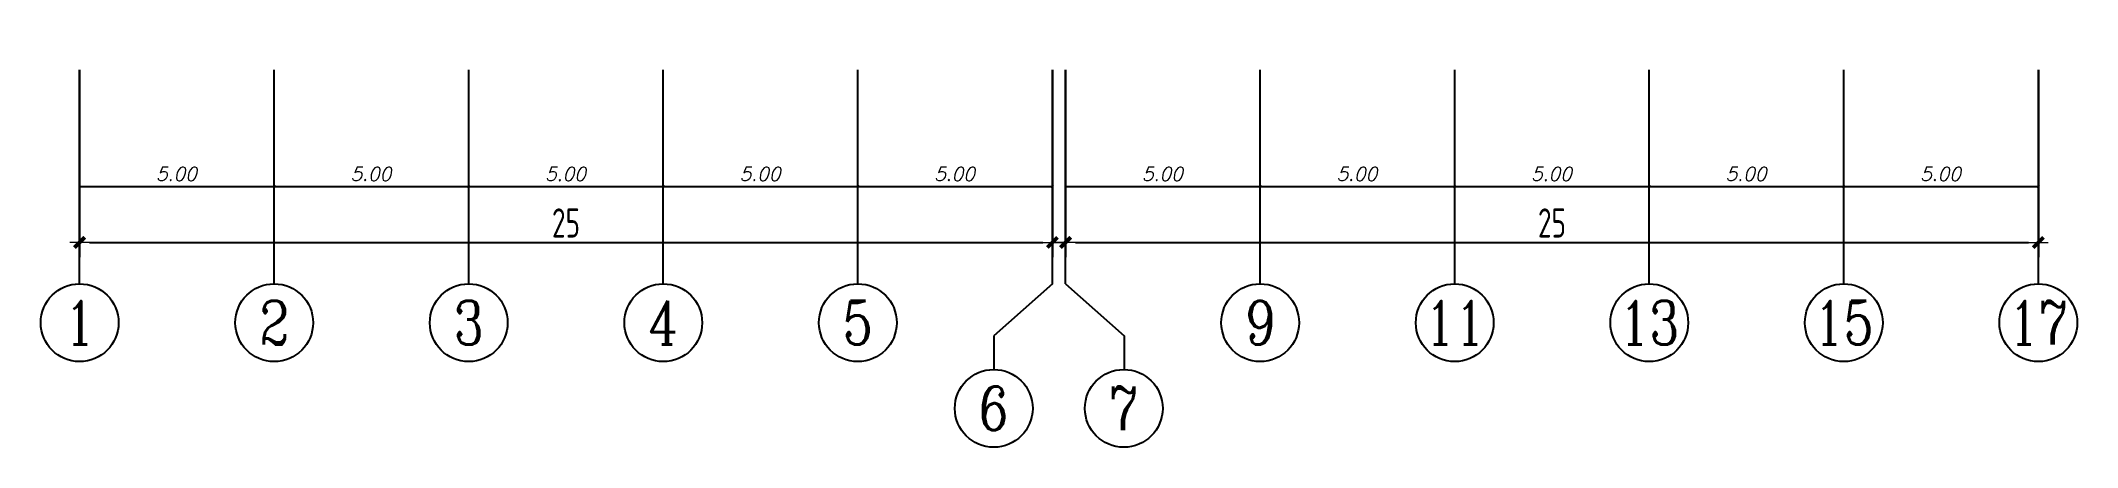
# Model space of a CAD drawing. Header units: metres. Extents: x 202848 to 204724, y 1924431 to 1925550.
# Drawn here: x 203899.1 to 203951.4, y 1924851.9 to 1924862.4 of the extents above; entities that cross this region are included whole.
import ezdxf
from ezdxf.enums import TextEntityAlignment as Align

# ---------------------------------------------------------------- set-up
doc = ezdxf.new("R2010")
doc.units = ezdxf.units.M
doc.header["$MEASUREMENT"] = 0
doc.layers.add('Axis Name', color=8, linetype='Continuous')
doc.layers.add('Dimations', color=3, linetype='Continuous', lineweight=5)
doc.styles.add('ROMANS', font='romans.shx', dxfattribs={"oblique": 15})
doc.styles.add('YQ_AXIS', font='COMPLEX.SHX', dxfattribs={"width": 0.8, "bigfont": 'GBCBIG.SHX'})
doc.styles.add('YQ_DIM', font='SUPEROS.SHX', dxfattribs={"width": 0.8, "bigfont": 'HZDX.SHX'})
doc.dimstyles.new('Copy(2) of DIM-50$', dxfattribs={"dimscale": 0, "dimtxt": 0.35, "dimasz": 0.03, "dimexe": 0, "dimexo": 0, "dimgap": 0.15, "dimtad": 1, "dimzin": 0, "dimdsep": 46, "dimtxsty": 'ROMANS', "dimblk1": 'OBLIQUE', "dimblk2": 'DTICK', "dimsah": 1, "dimcen": 0.1, "dimse1": 1, "dimse2": 1, "dimclrd": 2, "dimclre": 51, "dimclrt": 3, "dimaunit": 1, "dimadec": 0, "dimazin": 0, "dimtfac": 1e-05, "dimtmove": 2, "dimatfit": 0, "dimldrblk": 'DTICK', "dimfxl": 0, "dimtolj": 1, "dimtzin": 0, "dimlwe": -1, "dimarcsym": 0})
doc.dimstyles.new('yqm0_250', dxfattribs={"dimscale": 0.25, "dimtxt": 3, "dimasz": 1, "dimexe": 1.5, "dimexo": 3, "dimgap": 0.5, "dimtad": 1, "dimdec": 3, "dimdsep": 46, "dimtxsty": 'YQ_DIM', "dimblk": 'YQTICK', "dimcen": 0, "dimclrd": 256, "dimclre": 256, "dimclrt": 7, "dimadec": 1, "dimazin": 2, "dimtfac": 1, "dimtdec": 4, "dimtix": 1, "dimtmove": 2, "dimatfit": 2, "dimfxl": 1, "dimtolj": 1, "dimtzin": 0, "dimarcsym": 0})

msp = doc.modelspace()

# ---------------------------------------------------------------- texts
at = {"layer": 'Axis Name', "color": 7, "style": 'YQ_AXIS', "width": 0.8}
for s, p in [('1', (203900.0658, 1924855.1115)), ('2', (203905.0658, 1924855.1115)), ('3', (203910.0658, 1924855.1115)), ('4', (203915.0658, 1924855.1115)), ('5', (203920.0658, 1924855.1115)), ('9', (203930.4058, 1924855.1115)), ('11', (203935.4058, 1924855.1115)), ('13', (203940.4058, 1924855.1115)), ('15', (203945.4058, 1924855.1115)), ('17', (203950.4058, 1924855.1115)), ('6', (203923.5594, 1924852.909)), ('7', (203926.9015, 1924852.9091))]:
    msp.add_text(s, height=1.125, dxfattribs=at).set_placement(p, align=Align.MIDDLE)

# ---------------------------------------------------------------- blocks, each defined once
blk = doc.blocks.new('_OBLIQUE')
at = {"color": 0, "linetype": 'ByBlock'}
blk.add_line((-0.5, -0.5), (0.5, 0.5), dxfattribs=at)
blk = doc.blocks.new('DTICK')
at = {"color": 3}
blk.add_line((-1, -1), (1, 1), dxfattribs=at)
for p, q in [((-1, 0), (1, 0)), ((0, 1), (0, -1))]:
    blk.add_line(p, q)
blk = doc.blocks.new('*D309')
at = {"layer": 'Defpoints', "color": 0, "lineweight": -2, "transparency": 16777216}
for p in [(203900.066, 1924862.362), (203905.066, 1924862.362), (203905.066, 1924858.612)]:
    blk.add_point(p, dxfattribs=at)
at = {"layer": 'Dimations', "color": 2, "lineweight": -2, "transparency": 16777216}
blk.add_line((203900.066, 1924858.612), (203905.036, 1924858.612), dxfattribs=at)
at = {"layer": 'Dimations', "color": 2, "lineweight": -2, "transparency": 16777216, "xscale": 0.03, "yscale": 0.03, "zscale": 0.03, "rotation": 180}
blk.add_blockref('_OBLIQUE', (203900.066, 1924858.612), dxfattribs=at)
at = {"layer": 'Dimations', "color": 2, "lineweight": -2, "transparency": 16777216, "xscale": 0.03, "yscale": 0.03, "zscale": 0.03}
blk.add_blockref('DTICK', (203905.066, 1924858.612), dxfattribs=at)
at = {"layer": 'Dimations', "color": 3, "transparency": 16777216, "insert": (203902.551, 1924858.937), "char_height": 0.35, "attachment_point": 5, "style": 'ROMANS'}
blk.add_mtext('\\A1;5.00', dxfattribs=at)
blk = doc.blocks.new('*D314')
at = {"layer": 'Defpoints', "color": 0, "lineweight": -2, "transparency": 16777216}
for p in [(203905.066, 1924862.362), (203910.066, 1924862.362), (203910.066, 1924858.612)]:
    blk.add_point(p, dxfattribs=at)
at = {"layer": 'Dimations', "color": 2, "lineweight": -2, "transparency": 16777216}
blk.add_line((203905.066, 1924858.612), (203910.036, 1924858.612), dxfattribs=at)
at = {"layer": 'Dimations', "color": 2, "lineweight": -2, "transparency": 16777216, "xscale": 0.03, "yscale": 0.03, "zscale": 0.03, "rotation": 180}
blk.add_blockref('_OBLIQUE', (203905.066, 1924858.612), dxfattribs=at)
at = {"layer": 'Dimations', "color": 2, "lineweight": -2, "transparency": 16777216, "xscale": 0.03, "yscale": 0.03, "zscale": 0.03}
blk.add_blockref('DTICK', (203910.066, 1924858.612), dxfattribs=at)
at = {"layer": 'Dimations', "color": 3, "transparency": 16777216, "insert": (203907.551, 1924858.937), "char_height": 0.35, "attachment_point": 5, "style": 'ROMANS'}
blk.add_mtext('\\A1;5.00', dxfattribs=at)
blk = doc.blocks.new('*D315')
at = {"layer": 'Defpoints', "color": 0, "lineweight": -2, "transparency": 16777216}
for p in [(203910.066, 1924862.362), (203915.066, 1924862.362), (203915.066, 1924858.612)]:
    blk.add_point(p, dxfattribs=at)
at = {"layer": 'Dimations', "color": 2, "lineweight": -2, "transparency": 16777216}
blk.add_line((203910.066, 1924858.612), (203915.036, 1924858.612), dxfattribs=at)
at = {"layer": 'Dimations', "color": 2, "lineweight": -2, "transparency": 16777216, "xscale": 0.03, "yscale": 0.03, "zscale": 0.03, "rotation": 180}
blk.add_blockref('_OBLIQUE', (203910.066, 1924858.612), dxfattribs=at)
at = {"layer": 'Dimations', "color": 2, "lineweight": -2, "transparency": 16777216, "xscale": 0.03, "yscale": 0.03, "zscale": 0.03}
blk.add_blockref('DTICK', (203915.066, 1924858.612), dxfattribs=at)
at = {"layer": 'Dimations', "color": 3, "transparency": 16777216, "insert": (203912.551, 1924858.937), "char_height": 0.35, "attachment_point": 5, "style": 'ROMANS'}
blk.add_mtext('\\A1;5.00', dxfattribs=at)
blk = doc.blocks.new('*D316')
at = {"layer": 'Defpoints', "color": 0, "lineweight": -2, "transparency": 16777216}
for p in [(203915.066, 1924862.362), (203920.066, 1924862.362), (203920.066, 1924858.612)]:
    blk.add_point(p, dxfattribs=at)
at = {"layer": 'Dimations', "color": 2, "lineweight": -2, "transparency": 16777216}
blk.add_line((203915.066, 1924858.612), (203920.036, 1924858.612), dxfattribs=at)
at = {"layer": 'Dimations', "color": 2, "lineweight": -2, "transparency": 16777216, "xscale": 0.03, "yscale": 0.03, "zscale": 0.03, "rotation": 180}
blk.add_blockref('_OBLIQUE', (203915.066, 1924858.612), dxfattribs=at)
at = {"layer": 'Dimations', "color": 2, "lineweight": -2, "transparency": 16777216, "xscale": 0.03, "yscale": 0.03, "zscale": 0.03}
blk.add_blockref('DTICK', (203920.066, 1924858.612), dxfattribs=at)
at = {"layer": 'Dimations', "color": 3, "transparency": 16777216, "insert": (203917.551, 1924858.937), "char_height": 0.35, "attachment_point": 5, "style": 'ROMANS'}
blk.add_mtext('\\A1;5.00', dxfattribs=at)
blk = doc.blocks.new('*D317')
at = {"layer": 'Defpoints', "color": 0, "lineweight": -2, "transparency": 16777216}
for p in [(203920.066, 1924862.362), (203925.066, 1924862.362), (203925.066, 1924858.612)]:
    blk.add_point(p, dxfattribs=at)
at = {"layer": 'Dimations', "color": 2, "lineweight": -2, "transparency": 16777216}
blk.add_line((203920.066, 1924858.612), (203925.036, 1924858.612), dxfattribs=at)
at = {"layer": 'Dimations', "color": 2, "lineweight": -2, "transparency": 16777216, "xscale": 0.03, "yscale": 0.03, "zscale": 0.03, "rotation": 180}
blk.add_blockref('_OBLIQUE', (203920.066, 1924858.612), dxfattribs=at)
at = {"layer": 'Dimations', "color": 2, "lineweight": -2, "transparency": 16777216, "xscale": 0.03, "yscale": 0.03, "zscale": 0.03}
blk.add_blockref('DTICK', (203925.066, 1924858.612), dxfattribs=at)
at = {"layer": 'Dimations', "color": 3, "transparency": 16777216, "insert": (203922.551, 1924858.937), "char_height": 0.35, "attachment_point": 5, "style": 'ROMANS'}
blk.add_mtext('\\A1;5.00', dxfattribs=at)
blk = doc.blocks.new('*D318')
at = {"layer": 'Defpoints', "color": 0, "lineweight": -2, "transparency": 16777216}
for p in [(203925.406, 1924862.362), (203930.406, 1924862.362), (203930.406, 1924858.612)]:
    blk.add_point(p, dxfattribs=at)
at = {"layer": 'Dimations', "color": 2, "lineweight": -2, "transparency": 16777216}
blk.add_line((203925.406, 1924858.612), (203930.376, 1924858.612), dxfattribs=at)
at = {"layer": 'Dimations', "color": 2, "lineweight": -2, "transparency": 16777216, "xscale": 0.03, "yscale": 0.03, "zscale": 0.03, "rotation": 180}
blk.add_blockref('_OBLIQUE', (203925.406, 1924858.612), dxfattribs=at)
at = {"layer": 'Dimations', "color": 2, "lineweight": -2, "transparency": 16777216, "xscale": 0.03, "yscale": 0.03, "zscale": 0.03}
blk.add_blockref('DTICK', (203930.406, 1924858.612), dxfattribs=at)
at = {"layer": 'Dimations', "color": 3, "transparency": 16777216, "insert": (203927.891, 1924858.937), "char_height": 0.35, "attachment_point": 5, "style": 'ROMANS'}
blk.add_mtext('\\A1;5.00', dxfattribs=at)
blk = doc.blocks.new('*D324')
at = {"layer": 'Defpoints', "color": 0, "lineweight": -2, "transparency": 16777216}
for p in [(203930.406, 1924862.362), (203935.406, 1924862.362), (203935.406, 1924858.612)]:
    blk.add_point(p, dxfattribs=at)
at = {"layer": 'Dimations', "color": 2, "lineweight": -2, "transparency": 16777216}
blk.add_line((203930.406, 1924858.612), (203935.376, 1924858.612), dxfattribs=at)
at = {"layer": 'Dimations', "color": 2, "lineweight": -2, "transparency": 16777216, "xscale": 0.03, "yscale": 0.03, "zscale": 0.03, "rotation": 180}
blk.add_blockref('_OBLIQUE', (203930.406, 1924858.612), dxfattribs=at)
at = {"layer": 'Dimations', "color": 2, "lineweight": -2, "transparency": 16777216, "xscale": 0.03, "yscale": 0.03, "zscale": 0.03}
blk.add_blockref('DTICK', (203935.406, 1924858.612), dxfattribs=at)
at = {"layer": 'Dimations', "color": 3, "transparency": 16777216, "insert": (203932.891, 1924858.937), "char_height": 0.35, "attachment_point": 5, "style": 'ROMANS'}
blk.add_mtext('\\A1;5.00', dxfattribs=at)
blk = doc.blocks.new('*D325')
at = {"layer": 'Defpoints', "color": 0, "lineweight": -2, "transparency": 16777216}
for p in [(203935.406, 1924862.362), (203940.406, 1924862.362), (203940.406, 1924858.612)]:
    blk.add_point(p, dxfattribs=at)
at = {"layer": 'Dimations', "color": 2, "lineweight": -2, "transparency": 16777216}
blk.add_line((203935.406, 1924858.612), (203940.376, 1924858.612), dxfattribs=at)
at = {"layer": 'Dimations', "color": 2, "lineweight": -2, "transparency": 16777216, "xscale": 0.03, "yscale": 0.03, "zscale": 0.03, "rotation": 180}
blk.add_blockref('_OBLIQUE', (203935.406, 1924858.612), dxfattribs=at)
at = {"layer": 'Dimations', "color": 2, "lineweight": -2, "transparency": 16777216, "xscale": 0.03, "yscale": 0.03, "zscale": 0.03}
blk.add_blockref('DTICK', (203940.406, 1924858.612), dxfattribs=at)
at = {"layer": 'Dimations', "color": 3, "transparency": 16777216, "insert": (203937.891, 1924858.937), "char_height": 0.35, "attachment_point": 5, "style": 'ROMANS'}
blk.add_mtext('\\A1;5.00', dxfattribs=at)
blk = doc.blocks.new('*D326')
at = {"layer": 'Defpoints', "color": 0, "lineweight": -2, "transparency": 16777216}
for p in [(203940.406, 1924862.362), (203945.406, 1924862.362), (203945.406, 1924858.612)]:
    blk.add_point(p, dxfattribs=at)
at = {"layer": 'Dimations', "color": 2, "lineweight": -2, "transparency": 16777216}
blk.add_line((203940.406, 1924858.612), (203945.376, 1924858.612), dxfattribs=at)
at = {"layer": 'Dimations', "color": 2, "lineweight": -2, "transparency": 16777216, "xscale": 0.03, "yscale": 0.03, "zscale": 0.03, "rotation": 180}
blk.add_blockref('_OBLIQUE', (203940.406, 1924858.612), dxfattribs=at)
at = {"layer": 'Dimations', "color": 2, "lineweight": -2, "transparency": 16777216, "xscale": 0.03, "yscale": 0.03, "zscale": 0.03}
blk.add_blockref('DTICK', (203945.406, 1924858.612), dxfattribs=at)
at = {"layer": 'Dimations', "color": 3, "transparency": 16777216, "insert": (203942.891, 1924858.937), "char_height": 0.35, "attachment_point": 5, "style": 'ROMANS'}
blk.add_mtext('\\A1;5.00', dxfattribs=at)
blk = doc.blocks.new('*D327')
at = {"layer": 'Defpoints', "color": 0, "lineweight": -2, "transparency": 16777216}
for p in [(203945.406, 1924862.362), (203950.406, 1924862.362), (203950.406, 1924858.612)]:
    blk.add_point(p, dxfattribs=at)
at = {"layer": 'Dimations', "color": 2, "lineweight": -2, "transparency": 16777216}
blk.add_line((203945.406, 1924858.612), (203950.376, 1924858.612), dxfattribs=at)
at = {"layer": 'Dimations', "color": 2, "lineweight": -2, "transparency": 16777216, "xscale": 0.03, "yscale": 0.03, "zscale": 0.03, "rotation": 180}
blk.add_blockref('_OBLIQUE', (203945.406, 1924858.612), dxfattribs=at)
at = {"layer": 'Dimations', "color": 2, "lineweight": -2, "transparency": 16777216, "xscale": 0.03, "yscale": 0.03, "zscale": 0.03}
blk.add_blockref('DTICK', (203950.406, 1924858.612), dxfattribs=at)
at = {"layer": 'Dimations', "color": 3, "transparency": 16777216, "insert": (203947.891, 1924858.937), "char_height": 0.35, "attachment_point": 5, "style": 'ROMANS'}
blk.add_mtext('\\A1;5.00', dxfattribs=at)
blk = doc.blocks.new('YQTICK')
blk.add_line((-1, 0), (1, 0))
at = {"const_width": 0.4}
blk.add_lwpolyline([(0.53, 0.53), (-0.53, -0.53)], dxfattribs=at)
blk = doc.blocks.new('*D331')
at = {"layer": 'Defpoints', "color": 0, "transparency": 16777216}
for p in [(203900.066, 1924862.362), (203925.066, 1924862.362), (203925.066, 1924857.176)]:
    blk.add_point(p, dxfattribs=at)
at = {"layer": 'Dimations', "lineweight": -2, "transparency": 16777216}
for p, q in [((203900.066, 1924861.612), (203900.066, 1924856.801)), ((203925.066, 1924861.612), (203925.066, 1924856.801)), ((203900.316, 1924857.176), (203924.816, 1924857.176))]:
    blk.add_line(p, q, dxfattribs=at)
at = {"layer": 'Dimations', "lineweight": -2, "transparency": 16777216, "xscale": 0.25, "yscale": 0.25, "zscale": 0.25, "rotation": 180}
blk.add_blockref('YQTICK', (203900.066, 1924857.176), dxfattribs=at)
at = {"layer": 'Dimations', "lineweight": -2, "transparency": 16777216, "xscale": 0.25, "yscale": 0.25, "zscale": 0.25}
blk.add_blockref('YQTICK', (203925.066, 1924857.176), dxfattribs=at)
at = {"layer": 'Dimations', "color": 7, "transparency": 16777216, "insert": (203912.566, 1924857.676), "char_height": 0.75, "attachment_point": 5, "style": 'YQ_DIM'}
blk.add_mtext('\\A1;25', dxfattribs=at)
blk = doc.blocks.new('*D332')
at = {"layer": 'Defpoints', "color": 0, "transparency": 16777216}
for p in [(203925.406, 1924862.362), (203950.406, 1924862.362), (203950.406, 1924857.176)]:
    blk.add_point(p, dxfattribs=at)
at = {"layer": 'Dimations', "lineweight": -2, "transparency": 16777216}
for p, q in [((203925.406, 1924861.612), (203925.406, 1924856.801)), ((203950.406, 1924861.612), (203950.406, 1924856.801)), ((203925.656, 1924857.176), (203950.156, 1924857.176))]:
    blk.add_line(p, q, dxfattribs=at)
at = {"layer": 'Dimations', "lineweight": -2, "transparency": 16777216, "xscale": 0.25, "yscale": 0.25, "zscale": 0.25, "rotation": 180}
blk.add_blockref('YQTICK', (203925.406, 1924857.176), dxfattribs=at)
at = {"layer": 'Dimations', "lineweight": -2, "transparency": 16777216, "xscale": 0.25, "yscale": 0.25, "zscale": 0.25}
blk.add_blockref('YQTICK', (203950.406, 1924857.176), dxfattribs=at)
at = {"layer": 'Dimations', "color": 7, "transparency": 16777216, "insert": (203937.906, 1924857.676), "char_height": 0.75, "attachment_point": 5, "style": 'YQ_DIM'}
blk.add_mtext('\\A1;25', dxfattribs=at)

# ---------------------------------------------------------------- dimensions: what is measured, and where the dimension line sits
at = {"layer": 'Dimations'}
for p1, p2, picture, middle in [((203900.0658, 1924862.3615), (203925.0658, 1924862.3615), '*D331', (203912.5658, 1924857.6761)), ((203925.4058, 1924862.3615), (203950.4058, 1924862.3615), '*D332', (203937.9058, 1924857.6761))]:
    dim = msp.add_aligned_dim(p1=p1, p2=p2, distance=-5.1855, dimstyle='yqm0_250', dxfattribs=at)
    dim.commit()
    dim.dimension.update_dxf_attribs({"geometry": picture, "text_midpoint": middle})
for base, p1, p2, picture, middle in [((203905.0658, 1924858.6115), (203900.0658, 1924862.3615), (203905.0658, 1924862.3615), '*D309', (203902.5508, 1924858.9365)), ((203910.0658, 1924858.6115), (203905.0658, 1924862.3615), (203910.0658, 1924862.3615), '*D314', (203907.5508, 1924858.9365)), ((203915.0658, 1924858.6115), (203910.0658, 1924862.3615), (203915.0658, 1924862.3615), '*D315', (203912.5508, 1924858.9365)), ((203920.0658, 1924858.6115), (203915.0658, 1924862.3615), (203920.0658, 1924862.3615), '*D316', (203917.5508, 1924858.9365)), ((203925.0658, 1924858.6115), (203920.0658, 1924862.3615), (203925.0658, 1924862.3615), '*D317', (203922.5508, 1924858.9365)), ((203930.4058, 1924858.6115), (203925.4058, 1924862.3615), (203930.4058, 1924862.3615), '*D318', (203927.8908, 1924858.9365)), ((203935.4058, 1924858.6115), (203930.4058, 1924862.3615), (203935.4058, 1924862.3615), '*D324', (203932.8908, 1924858.9365)), ((203940.4058, 1924858.6115), (203935.4058, 1924862.3615), (203940.4058, 1924862.3615), '*D325', (203937.8908, 1924858.9365)), ((203945.4058, 1924858.6115), (203940.4058, 1924862.3615), (203945.4058, 1924862.3615), '*D326', (203942.8908, 1924858.9365)), ((203950.4058, 1924858.6115), (203945.4058, 1924862.3615), (203950.4058, 1924862.3615), '*D327', (203947.8908, 1924858.9365))]:
    dim = msp.add_linear_dim(base=base, p1=p1, p2=p2, dimstyle='Copy(2) of DIM-50$', override={"dimscale": 1}, dxfattribs=at)
    dim.commit()
    dim.dimension.update_dxf_attribs({"geometry": picture, "text_midpoint": middle})

# ---------------------------------------------------------------- linework, layer by layer
at = {"layer": 'Axis Name'}
for p, q in [((203900.0658, 1924856.1115), (203900.0658, 1924861.6115)), ((203905.0658, 1924856.1115), (203905.0658, 1924861.6115)), ((203910.0658, 1924856.1115), (203910.0658, 1924861.6115)), ((203915.0658, 1924856.1115), (203915.0658, 1924861.6115)), ((203920.0658, 1924856.1115), (203920.0658, 1924861.6115)), ((203925.0658, 1924856.1115), (203925.0658, 1924861.6115)), ((203925.4058, 1924856.1115), (203925.4058, 1924861.6115)), ((203930.4058, 1924856.1115), (203930.4058, 1924861.6115)), ((203935.4058, 1924856.1115), (203935.4058, 1924861.6115)), ((203940.4058, 1924856.1115), (203940.4058, 1924861.6115)), ((203945.4058, 1924856.1115), (203945.4058, 1924861.6115)), ((203950.4058, 1924856.1115), (203950.4058, 1924861.6115)), ((203925.0658, 1924856.1115), (203923.5594, 1924854.7783)), ((203925.4058, 1924856.1115), (203926.9121, 1924854.7783)), ((203923.5594, 1924854.7783), (203923.5594, 1924853.909)), ((203926.9121, 1924854.7783), (203926.9121, 1924853.909))]:
    msp.add_line(p, q, dxfattribs=at)
for centre in [(203900.0658, 1924855.1115), (203905.0658, 1924855.1115), (203910.0658, 1924855.1115), (203915.0658, 1924855.1115), (203920.0658, 1924855.1115), (203930.4058, 1924855.1115), (203935.4058, 1924855.1115), (203940.4058, 1924855.1115), (203945.4058, 1924855.1115), (203950.4058, 1924855.1115), (203923.5594, 1924852.909), (203926.9015, 1924852.9091)]:
    msp.add_circle(centre, 1, dxfattribs=at)

msp.set_redraw_order([(e.dxf.handle, doc.entitydb.next_handle()) for e in msp.query("TEXT MTEXT ATTDEF DIMENSION ARC_DIMENSION")])  # texts and dimensions are drawn at this point

doc.saveas('drawing.dxf')
